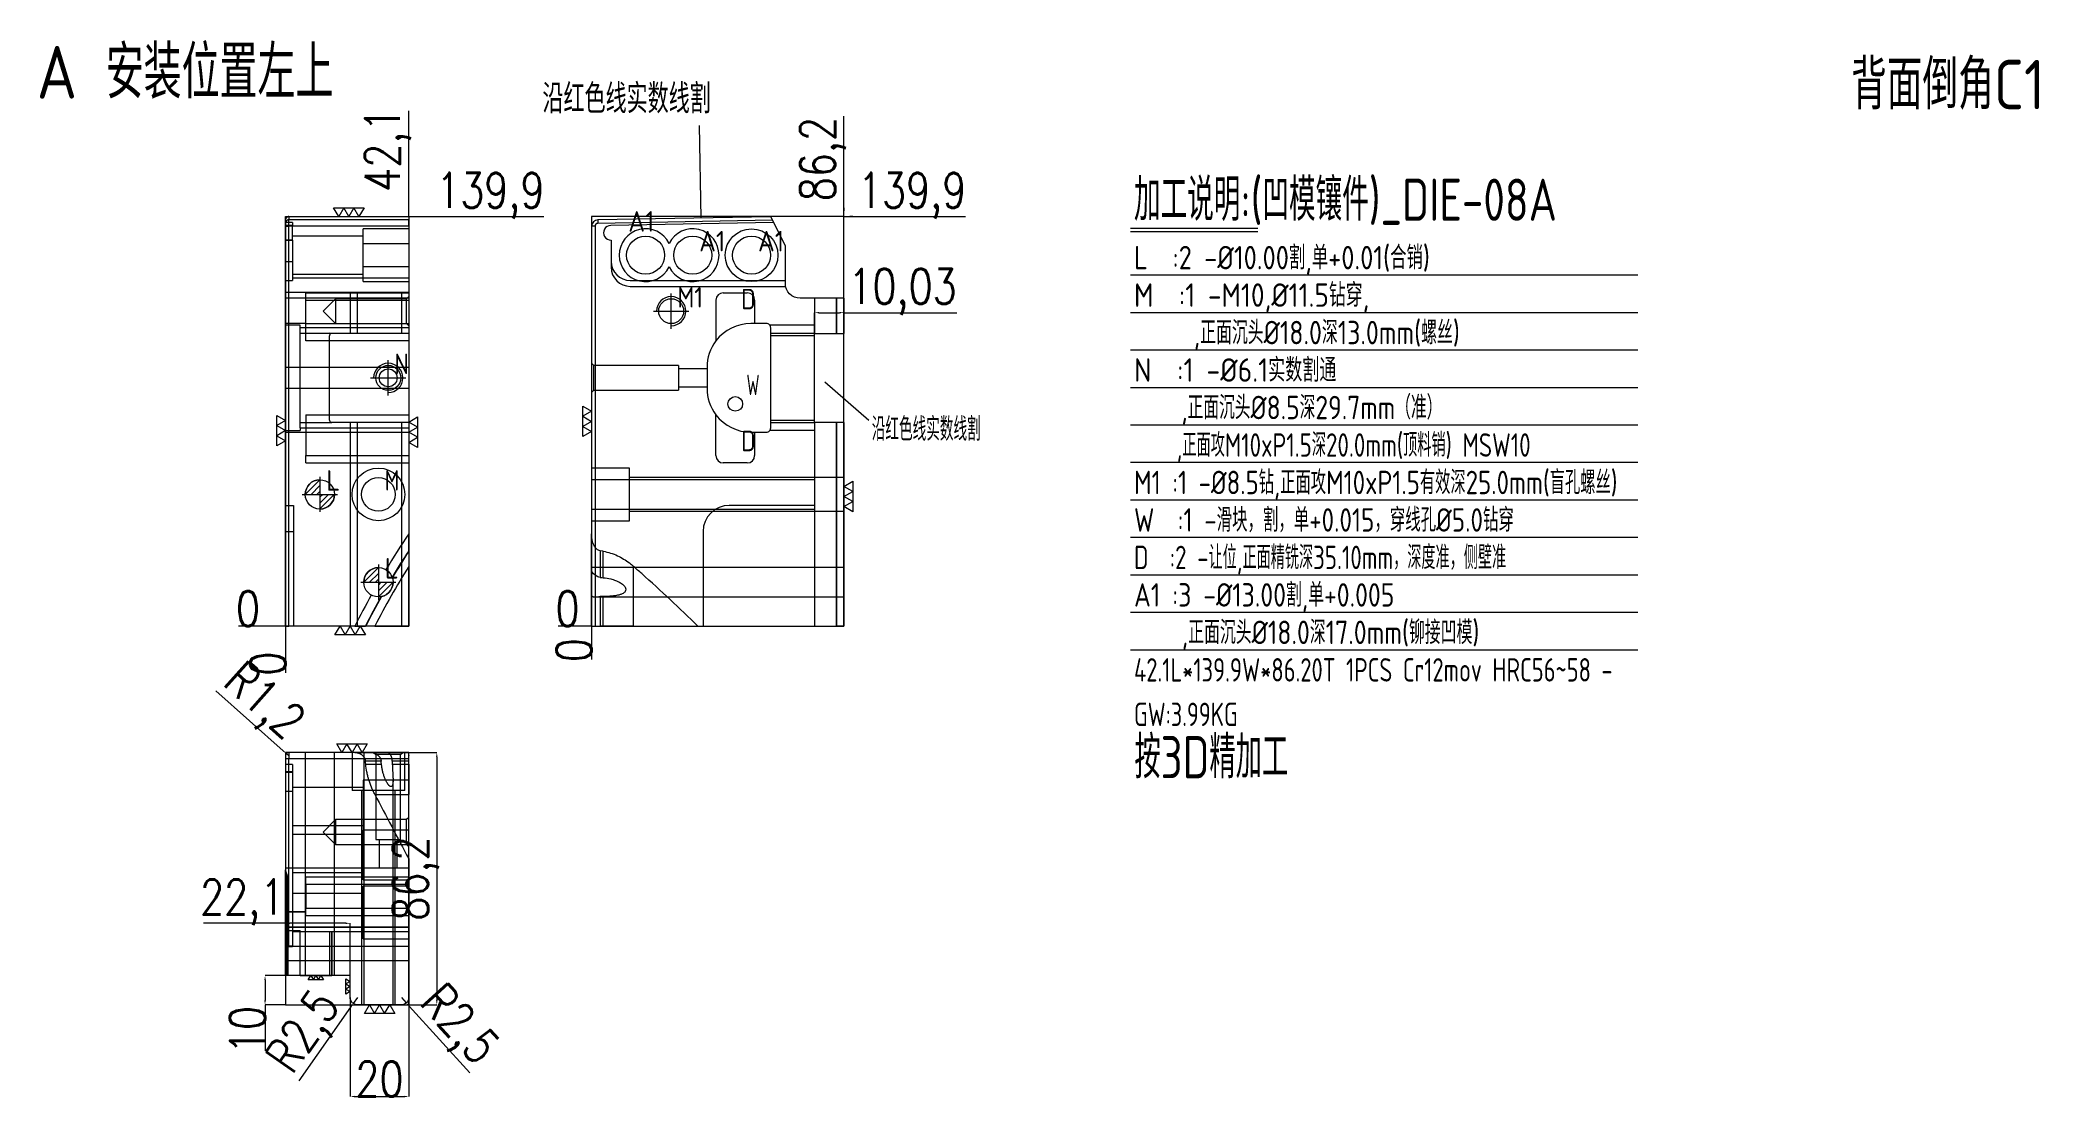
# Model space of a CAD drawing. Header units: millimetres. Extents: x 9147 to 9830, y 34747 to 35109.
import ezdxf

# ---------------------------------------------------------------- set-up
doc = ezdxf.new("R2010")
doc.units = ezdxf.units.MM
doc.linetypes.add('CENTER', pattern=[0])
doc.linetypes.add('DASHED', pattern=[0])
doc.layers.add('151', color=7, linetype='Continuous', true_color=0xffffff)
for name, color, linetype, lineweight in [('DIE', 20, 'Continuous', 20), ('DIE_W', 1, 'Continuous', 20), ('DIM', 4, 'Continuous', 20)]:
    doc.layers.add(name, color=color, linetype=linetype, lineweight=lineweight)
doc.styles.add('chinesef_fs', font='gbenor.shx', dxfattribs={"bigfont": 'gbcbig.shx'})
doc.styles.add('gbenor', font='gbenor.shx', dxfattribs={"bigfont": 'gbcbig.shx'})
doc.styles.add('TXT', font='txt.shx', dxfattribs={"width": 0.8, "bigfont": 'ctxt.shx'})
doc.dimstyles.new('零件', dxfattribs={"dimscale": 1.5, "dimtxt": 8, "dimasz": 1, "dimexe": 0, "dimexo": 0, "dimgap": 0, "dimtad": 1, "dimtxsty": 'TXT', "dimcen": 0, "dimclrd": 252, "dimclre": 252, "dimclrt": 4, "dimazin": 3, "dimtp": 0.001, "dimtm": 0.001, "dimtfac": 1, "dimtmove": 0, "dimatfit": 3, "dimlwd": 5, "dimlwe": 5})

msp = doc.modelspace()

# ---------------------------------------------------------------- texts
at = {"layer": 'DIM', "color": 21, "lineweight": 5, "style": 'gbenor'}
msp.add_text('A 安装位置左上', height=18, dxfattribs=at).set_placement((9145.991, 35089.237))
at = {"layer": 'DIM', "color": 6, "lineweight": 5, "style": 'gbenor'}
msp.add_text('背面倒角C1', height=16.9, dxfattribs=at).set_placement((9765.701, 35085.583))
at = {"layer": 'DIM', "color": 4, "lineweight": 5, "style": 'chinesef_fs'}
for s, height, width, p in [('沿红色线实数线割', 10, 0.9984, (9318.702, 35084.216)), ('加工说明:(凹模镶件)_DIE-08A', 14.4, 0.8765, (9520.738, 35047.493)), ('A1', 7, 1.0694, (9348.029, 35043.797)), ('A1', 7, 1.0694, (9372.229, 35037.047)), ('A1', 7, 1.0694, (9392.329, 35037.047)), ('M  :1 -M10,%%c11.5钻穿,', 8, 0.9984, (9520.752, 35018.121)), ('M1', 7, 0.9957, (9364.799, 35017.885)), ('D', 7, 0.9609, (9386.599, 35017.26)), ('     ,正面沉头%%c18.0深13.0mm(螺丝)', 8, 0.9411, (9520.752, 35005.321)), ('N', 7, 0.9609, (9268.138, 34995.1)), ('W', 7, 0.6727, (9388.391, 34987.949)), ('沿红色线实数线割', 8, 0.8074, (9431.189, 34972.361)), ('D', 7, 0.9609, (9386.599, 34968.804)), ('    ,正面攻M10xP1.5深20.0mm(顶料销) MSW10', 8, 0.8398, (9520.752, 34966.921)), ('L', 7, 1.1211, (9244.801, 34955.307)), ('M', 7, 0.8408, (9264.881, 34955.347)), ('M1 :1 -%%C8.5钻,正面攻M10xP1.5有效深25.0mm(盲孔螺丝)', 8, 0.9061, (9520.752, 34954.121)), ('L', 7, 1.1211, (9264.801, 34925.307)), ('    ,正面沉头%%C18.0深17.0mm(铆接凹模)', 8, 0.9406, (9520.752, 34902.921)), ('42.1L*139.9W*86.20T 1PCS Cr12mov HRC56~58 -', 8, 0.8197, (9520.752, 34890.121)), ('GW:3.99KG', 8, 0.8074, (9520.752, 34874.921))]:
    msp.add_text(s, height=height, dxfattribs=dict(at, width=width)).set_placement(p)
at = {"layer": 'DIM', "color": 1, "lineweight": 5, "style": 'chinesef_fs'}
for s, width, p in [('L  :2 -%%c10.00割,单+0.01(合销)', 0.9663, (9520.752, 35030.921)), ('N  :1 -%%C6.1实数割通', 1.0101, (9520.752, 34992.521)), ('W  :1 -滑块，割，单+0.015，穿线孔%%c5.0钻穿', 0.9142, (9520.752, 34941.321)), ('A1 :3 -%%c13.00割,单+0.005', 0.9382, (9520.752, 34915.721))]:
    msp.add_text(s, height=8, dxfattribs=dict(at, width=width)).set_placement(p)
at = {"layer": 'DIM', "color": 2, "lineweight": 5, "style": 'chinesef_fs'}
for s, height, width, p in [('    ,正面沉头%%C8.5深29.7mm（准）', 8, 0.9316, (9520.752, 34979.721)), ('D  :2 -让位,正面精铣深35.10mm，深度准，侧壁准', 8, 0.8374, (9520.752, 34928.521)), ('按3D精加工', 14.4, 0.8663, (9520.887, 34857.093))]:
    msp.add_text(s, height=height, dxfattribs=dict(at, width=width)).set_placement(p)

# ---------------------------------------------------------------- blocks, each defined once
blk = doc.blocks.new('*D1109')
at = {"layer": 'Defpoints', "color": 0}
for p in [(9273.03, 35048.95), (9282.63, 35048.95), (9230.93, 34909.05)]:
    blk.add_point(p, dxfattribs=at)
at = {"layer": 'DIM', "color": 252, "lineweight": 5}
for p, q in [((9273.03, 35048.95), (9276.63, 35048.95)), ((9276.63, 35048.95), (9279.63, 35048.95)), ((9279.63, 35048.95), (9319.2, 35048.95))]:
    blk.add_line(p, q, dxfattribs=at)
at = {"layer": 'DIM', "color": 4, "lineweight": 5, "insert": (9300.91, 35056.09), "char_height": 12, "attachment_point": 5, "style": 'TXT'}
blk.add_mtext('139,9', dxfattribs=at)
blk = doc.blocks.new('*D1110')
at = {"layer": 'Defpoints', "color": 0}
for p in [(9221.33, 34909.05), (9230.93, 34909.05), (9230.93, 34909.05)]:
    blk.add_point(p, dxfattribs=at)
at = {"layer": 'DIM', "color": 252, "lineweight": 5}
blk.add_line((9230.93, 34909.05), (9214.93, 34909.05), dxfattribs=at)
at = {"layer": 'DIM', "color": 4, "lineweight": 5, "insert": (9218.13, 34915.05), "char_height": 12, "attachment_point": 5, "style": 'TXT'}
blk.add_mtext('0', dxfattribs=at)
blk = doc.blocks.new('*D1111')
at = {"layer": 'Defpoints', "color": 0}
for p in [(9230.93, 34909.05), (9230.93, 34909.05), (9230.93, 34899.45)]:
    blk.add_point(p, dxfattribs=at)
at = {"layer": 'DIM', "color": 252, "lineweight": 5}
blk.add_line((9230.93, 34909.05), (9230.93, 34893.05), dxfattribs=at)
at = {"layer": 'DIM', "color": 4, "lineweight": 5, "insert": (9224.93, 34896.25), "char_height": 12, "attachment_point": 5, "rotation": 90, "style": 'TXT'}
blk.add_mtext('0', dxfattribs=at)
blk = doc.blocks.new('*D1112')
at = {"layer": 'Defpoints', "color": 0}
for p in [(9273.03, 35058.55), (9273.03, 35048.95), (9230.93, 34909.05)]:
    blk.add_point(p, dxfattribs=at)
at = {"layer": 'DIM', "color": 252, "lineweight": 5}
for p, q in [((9273.03, 35055.55), (9273.03, 35085.06)), ((9273.03, 35052.55), (9273.03, 35055.55)), ((9273.03, 35048.95), (9273.03, 35052.55))]:
    blk.add_line(p, q, dxfattribs=at)
at = {"layer": 'DIM', "color": 4, "lineweight": 5, "insert": (9265.88, 35071.8), "char_height": 12, "attachment_point": 5, "rotation": 90, "style": 'TXT'}
blk.add_mtext('42,1', dxfattribs=at)
blk = doc.blocks.new('*D1113')
at = {"layer": 'Defpoints', "color": 0}
for p in [(9273.03, 34865.9), (9273.03, 34779.7), (9282.63, 34779.7)]:
    blk.add_point(p, dxfattribs=at)
at = {"layer": 'DIM', "color": 252, "lineweight": 5}
for p, q in [((9273.03, 34865.9), (9282.63, 34865.9)), ((9282.63, 34864.4), (9282.63, 34781.2)), ((9273.03, 34779.7), (9282.63, 34779.7))]:
    blk.add_line(p, q, dxfattribs=at)
at = {"layer": 'DIM', "color": 252}
for points in [[(9282.88, 34864.4), (9282.38, 34864.4), (9282.63, 34865.9)], [(9282.38, 34781.2), (9282.88, 34781.2), (9282.63, 34779.7)]]:
    blk.add_solid(points, dxfattribs=at)
at = {"layer": 'DIM', "color": 4, "lineweight": 5, "insert": (9275.48, 34822.8), "char_height": 12, "attachment_point": 5, "rotation": 90, "style": 'TXT'}
blk.add_mtext('86,2', dxfattribs=at)
blk = doc.blocks.new('*D1114')
at = {"layer": 'Defpoints', "color": 0}
for p in [(9421.67, 35048.95), (9426.67, 35048.95), (9335.47, 34909.05)]:
    blk.add_point(p, dxfattribs=at)
at = {"layer": 'DIM', "color": 252, "lineweight": 5}
for p, q in [((9421.67, 35048.95), (9424.67, 35048.95)), ((9424.67, 35048.95), (9423.67, 35048.95)), ((9423.67, 35048.95), (9463.25, 35048.95))]:
    blk.add_line(p, q, dxfattribs=at)
at = {"layer": 'DIM', "color": 4, "lineweight": 5, "insert": (9444.96, 35056.09), "char_height": 12, "attachment_point": 5, "style": 'TXT'}
blk.add_mtext('139,9', dxfattribs=at)
blk = doc.blocks.new('*D1115')
at = {"layer": 'Defpoints', "color": 0}
for p in [(9330.47, 34909.05), (9335.47, 34909.05), (9335.47, 34909.05)]:
    blk.add_point(p, dxfattribs=at)
at = {"layer": 'DIM', "color": 252, "lineweight": 5}
blk.add_line((9335.47, 34909.05), (9324.07, 34909.05), dxfattribs=at)
at = {"layer": 'DIM', "color": 4, "lineweight": 5, "insert": (9327.27, 34915.05), "char_height": 12, "attachment_point": 5, "style": 'TXT'}
blk.add_mtext('0', dxfattribs=at)
blk = doc.blocks.new('*D1116')
at = {"layer": 'Defpoints', "color": 0}
for p in [(9335.47, 34909.05), (9335.47, 34909.05), (9335.47, 34904.05)]:
    blk.add_point(p, dxfattribs=at)
at = {"layer": 'DIM', "color": 252, "lineweight": 5}
blk.add_line((9335.47, 34909.05), (9335.47, 34897.65), dxfattribs=at)
at = {"layer": 'DIM', "color": 4, "lineweight": 5, "insert": (9329.47, 34900.85), "char_height": 12, "attachment_point": 5, "rotation": 90, "style": 'TXT'}
blk.add_mtext('0', dxfattribs=at)
blk = doc.blocks.new('*D1117')
at = {"layer": 'Defpoints', "color": 0}
for p in [(9421.67, 35053.95), (9421.67, 35048.95), (9335.47, 34909.05)]:
    blk.add_point(p, dxfattribs=at)
at = {"layer": 'DIM', "color": 252, "lineweight": 5}
for p, q in [((9421.67, 35050.95), (9421.67, 35083.2)), ((9421.67, 35048.95), (9421.67, 35051.95)), ((9421.67, 35051.95), (9421.67, 35050.95))]:
    blk.add_line(p, q, dxfattribs=at)
at = {"layer": 'DIM', "color": 4, "lineweight": 5, "insert": (9414.53, 35068.58), "char_height": 12, "attachment_point": 5, "rotation": 90, "style": 'TXT'}
blk.add_mtext('86,2', dxfattribs=at)
blk = doc.blocks.new('pg_hx_L0')
at = {"color": 230}
for p, q in [((-0.6, 0), (0.6, 0)), ((-0.5, -0.003), (0, 0.497)), ((-0.3, 0), (0, 0.3)), ((-0.1, 0), (0, 0.1)), ((0, 0.6), (0, -0.6)), ((0.5, 0.003), (0, -0.497)), ((0.1, 0), (0, -0.1)), ((0.3, 0), (0, -0.3))]:
    blk.add_line(p, q, dxfattribs=at)
for start, end in [(90, 180), (270, 0)]:
    blk.add_arc((0, 0), 0.5, start, end, dxfattribs=at)
blk = doc.blocks.new('pg_hx_LLL0')
blk.add_blockref('pg_hx_L0', (0, 0))
blk = doc.blocks.new('*D1118')
at = {"layer": 'Defpoints', "color": 0}
for p in [(9255.53, 34782.2), (9254.1, 34780.15)]:
    blk.add_point(p, dxfattribs=at)
at = {"layer": 'DIM', "color": 252, "lineweight": 5}
for p, q in [((9255.53, 34782.2), (9254.1, 34780.15)), ((9235.63, 34753.71), (9253.24, 34778.92))]:
    blk.add_line(p, q, dxfattribs=at)
at = {"layer": 'DIM', "color": 252}
blk.add_solid([(9253.44, 34778.78), (9253.03, 34779.07), (9254.1, 34780.15)], dxfattribs=at)
at = {"layer": 'DIM', "color": 4, "lineweight": 5, "insert": (9238.15, 34769.79), "char_height": 12, "attachment_point": 5, "rotation": 55.08027, "style": 'TXT'}
blk.add_mtext('R2,5', dxfattribs=at)
blk = doc.blocks.new('*D1119')
at = {"layer": 'Defpoints', "color": 0}
for p in [(9270.53, 34782.2), (9272.21, 34780.35)]:
    blk.add_point(p, dxfattribs=at)
at = {"layer": 'DIM', "color": 252, "lineweight": 5}
for p, q in [((9270.53, 34782.2), (9272.21, 34780.35)), ((9293.87, 34756.45), (9273.21, 34779.24))]:
    blk.add_line(p, q, dxfattribs=at)
at = {"layer": 'DIM', "color": 252}
blk.add_solid([(9273.4, 34779.41), (9273.03, 34779.07), (9272.21, 34780.35)], dxfattribs=at)
at = {"layer": 'DIM', "color": 4, "lineweight": 5, "insert": (9289.34, 34772.09), "char_height": 12, "attachment_point": 5, "rotation": 312.18867, "style": 'TXT'}
blk.add_mtext('R2,5', dxfattribs=at)
blk = doc.blocks.new('*D1120')
at = {"layer": 'Defpoints', "color": 0}
for p in [(9230.93, 34807.55), (9230.93, 34789.7), (9253.03, 34789.7)]:
    blk.add_point(p, dxfattribs=at)
at = {"layer": 'DIM', "color": 252, "lineweight": 5}
for p, q in [((9230.93, 34807.55), (9202.91, 34807.55)), ((9230.93, 34789.7), (9230.93, 34807.55)), ((9251.53, 34807.55), (9232.43, 34807.55)), ((9253.03, 34789.7), (9253.03, 34807.55))]:
    blk.add_line(p, q, dxfattribs=at)
at = {"layer": 'DIM', "color": 252}
for points in [[(9232.43, 34807.8), (9232.43, 34807.3), (9230.93, 34807.55)], [(9251.53, 34807.3), (9251.53, 34807.8), (9253.03, 34807.55)]]:
    blk.add_solid(points, dxfattribs=at)
at = {"layer": 'DIM', "color": 4, "lineweight": 5, "insert": (9216.17, 34814.69), "char_height": 12, "attachment_point": 5, "style": 'TXT'}
blk.add_mtext('22,1', dxfattribs=at)
blk = doc.blocks.new('*D1121')
at = {"layer": 'Defpoints', "color": 0}
for p in [(9231.23, 34865.5), (9232.13, 34864.7)]:
    blk.add_point(p, dxfattribs=at)
at = {"layer": 'DIE', "color": 252, "linetype": 'Continuous', "lineweight": 5}
for p, q in [((9207.12, 34886.94), (9230.11, 34866.5)), ((9232.13, 34864.7), (9231.23, 34865.5))]:
    blk.add_line(p, q, dxfattribs=at)
at = {"layer": 'DIE', "color": 252}
blk.add_solid([(9229.94, 34866.31), (9230.28, 34866.69), (9231.23, 34865.5)], dxfattribs=at)
at = {"layer": 'DIE', "color": 4, "lineweight": 5, "insert": (9222.8, 34882.55), "char_height": 12, "attachment_point": 5, "rotation": 318.35885, "style": 'TXT'}
blk.add_mtext('R1,2', dxfattribs=at)
blk = doc.blocks.new('*D1122')
at = {"layer": 'Defpoints', "color": 0}
for p in [(9421.67, 35016.12), (9411.64, 35009.05), (9421.67, 35009.05)]:
    blk.add_point(p, dxfattribs=at)
at = {"layer": 'DIE', "color": 252, "linetype": 'Continuous', "lineweight": 5}
for p, q in [((9411.64, 35009.05), (9411.64, 35016.12)), ((9413.14, 35016.12), (9420.17, 35016.12)), ((9421.67, 35009.05), (9421.67, 35016.12)), ((9421.67, 35016.12), (9460.2, 35016.12))]:
    blk.add_line(p, q, dxfattribs=at)
at = {"layer": 'DIE', "color": 252}
for points in [[(9413.14, 35016.37), (9413.14, 35015.87), (9411.64, 35016.12)], [(9420.17, 35015.87), (9420.17, 35016.37), (9421.67, 35016.12)]]:
    blk.add_solid(points, dxfattribs=at)
at = {"layer": 'DIE', "color": 4, "lineweight": 5, "insert": (9441.69, 35023.26), "char_height": 12, "attachment_point": 5, "style": 'TXT'}
blk.add_mtext('10,03', dxfattribs=at)
blk = doc.blocks.new('*D1123')
at = {"layer": 'Defpoints', "color": 0}
for p in [(9253.03, 34782.2), (9273.03, 34782.2), (9273.03, 34748.38)]:
    blk.add_point(p, dxfattribs=at)
at = {"layer": 'DIM', "color": 252, "lineweight": 5}
for p, q in [((9253.03, 34782.2), (9253.03, 34748.38)), ((9273.03, 34782.2), (9273.03, 34748.38)), ((9254.53, 34748.38), (9271.53, 34748.38))]:
    blk.add_line(p, q, dxfattribs=at)
at = {"layer": 'DIM', "color": 252}
for points in [[(9254.53, 34748.63), (9254.53, 34748.13), (9253.03, 34748.38)], [(9271.53, 34748.13), (9271.53, 34748.63), (9273.03, 34748.38)]]:
    blk.add_solid(points, dxfattribs=at)
at = {"layer": 'DIM', "color": 4, "lineweight": 5, "insert": (9263.03, 34754.38), "char_height": 12, "attachment_point": 5, "style": 'TXT'}
blk.add_mtext('20', dxfattribs=at)
blk = doc.blocks.new('*D1124')
at = {"layer": 'Defpoints', "color": 0}
for p in [(9231.3, 34789.7), (9223.96, 34779.7), (9230.93, 34779.7)]:
    blk.add_point(p, dxfattribs=at)
at = {"layer": 'DIM', "color": 252, "lineweight": 5}
for p, q in [((9231.3, 34789.7), (9223.96, 34789.7)), ((9223.96, 34788.2), (9223.96, 34781.2)), ((9230.93, 34779.7), (9223.96, 34779.7)), ((9223.96, 34779.7), (9223.96, 34764.03))]:
    blk.add_line(p, q, dxfattribs=at)
at = {"layer": 'DIM', "color": 252}
for points in [[(9224.21, 34788.2), (9223.71, 34788.2), (9223.96, 34789.7)], [(9223.71, 34781.2), (9224.21, 34781.2), (9223.96, 34779.7)]]:
    blk.add_solid(points, dxfattribs=at)
at = {"layer": 'DIM', "color": 4, "lineweight": 5, "insert": (9217.96, 34771.12), "char_height": 12, "attachment_point": 5, "rotation": 90, "style": 'TXT'}
blk.add_mtext('10', dxfattribs=at)

# ---------------------------------------------------------------- dimensions: what is measured, and where the dimension line sits
at = {"layer": 'DIE', "linetype": 'Continuous', "lineweight": 5}
dim = msp.add_linear_dim(base=(9421.674, 35016.12), p1=(9411.644, 35009.052), p2=(9421.674, 35009.052), dimstyle='零件', dxfattribs=at)
dim.commit()
dim.dimension.update_dxf_attribs({"geometry": '*D1122', "text_midpoint": (9441.688, 35023.263)})
dim = msp.add_radius_dim(center=(9232.128, 34864.705), mpoint=(9231.231, 34865.502), dimstyle='零件', dxfattribs=at)
dim.commit()
dim.dimension.update_dxf_attribs({"geometry": '*D1121', "text_midpoint": (9222.803, 34882.553)})
at = {"layer": 'DIM', "lineweight": 5}
for feature_location, offset, dtype, origin, picture, middle in [((9273.028, 35048.948), (0, 9.6), 1, (9230.928, 34909.052), '*D1112', (9265.885, 35071.805)), ((9421.674, 35048.948), (0, 5), 1, (9335.474, 34909.052), '*D1117', (9414.531, 35068.576)), ((9273.028, 35048.948), (9.6, 0), 0, (9230.928, 34909.052), '*D1109', (9300.914, 35056.091)), ((9421.674, 35048.948), (5, 0), 0, (9335.474, 34909.052), '*D1114', (9444.96, 35056.091)), ((9230.927783922, 34909.052163149), (-9.6, 0), 0, (9230.927783922, 34909.052163149), '*D1110', (9218.127783922, 34915.052163149)), ((9335.474200567, 34909.052165124), (-5, 0), 0, (9335.474200567, 34909.052165124), '*D1115', (9327.274200567, 34915.052165124)), ((9230.927783922, 34909.052163149), (0, -9.6), 1, (9230.927783922, 34909.052163149), '*D1111', (9224.927783922, 34896.252163149)), ((9335.474200567, 34909.052165124), (0, -5), 1, (9335.474200567, 34909.052165124), '*D1116', (9329.474200567, 34900.852165124))]:
    dim = msp.add_ordinate_dim(feature_location=feature_location, offset=offset, dtype=dtype, origin=origin, dimstyle='零件', dxfattribs=at)
    dim.commit()
    dim.dimension.update_dxf_attribs({"geometry": picture, "text_midpoint": middle})
for base, p1, p2, picture, middle in [((9282.628, 34779.705), (9273.028, 34865.905), (9273.028, 34779.705), '*D1113', (9275.485, 34822.805)), ((9223.956, 34779.705), (9231.297, 34789.705), (9230.928, 34779.705), '*D1124', (9217.956, 34771.119))]:
    dim = msp.add_linear_dim(base=base, p1=p1, p2=p2, angle=90, dimstyle='零件', dxfattribs=at)
    dim.commit()
    dim.dimension.update_dxf_attribs({"geometry": picture, "text_midpoint": middle})
for base, p1, p2, picture, middle in [((9230.928, 34807.546), (9253.028, 34789.705), (9230.928, 34789.705), '*D1120', (9216.171, 34814.689)), ((9273.028, 34748.379), (9253.028, 34782.205), (9273.028, 34782.205), '*D1123', (9263.028, 34754.379))]:
    dim = msp.add_linear_dim(base=base, p1=p1, p2=p2, dimstyle='零件', dxfattribs=at)
    dim.commit()
    dim.dimension.update_dxf_attribs({"geometry": picture, "text_midpoint": middle})
for center, mpoint, picture, middle in [((9255.528, 34782.205), (9254.097, 34780.155), '*D1118', (9238.149, 34769.789)), ((9270.528, 34782.205), (9272.207, 34780.352), '*D1119', (9289.338, 34772.088))]:
    dim = msp.add_radius_dim(center=center, mpoint=mpoint, dimstyle='零件', dxfattribs=at)
    dim.commit()
    dim.dimension.update_dxf_attribs({"geometry": picture, "text_midpoint": middle})

# ---------------------------------------------------------------- linework, layer by layer
at = {"layer": '151', "color": 6, "linetype": 'DASHED', "lineweight": 5}
for p, q in [((9273.028, 35021.052), (9230.928, 35021.052)), ((9348.674, 35025.112), (9401.763, 35025.112))]:
    msp.add_line(p, q, dxfattribs=at)
msp.add_arc((9348.674, 35031.612), 6.5, 180, 270, dxfattribs=at)
at = {"layer": 'DIE', "color": 4, "linetype": 'Continuous', "lineweight": 5}
msp.add_line((9372.906, 35048.446), (9372.353, 35080.097), dxfattribs=at)
at = {"layer": 'DIE', "color": 155, "linetype": 'Continuous', "lineweight": 5}
for p, q in [((9232.128, 35048.948), (9232.128, 35047.83)), ((9232.128, 35045.63), (9232.128, 35047.83)), ((9230.928, 35045.63), (9232.128, 35045.63)), ((9232.128, 34909.052), (9232.128, 35045.63)), ((9273.028, 35045.63), (9232.128, 35045.63)), ((9419.174, 35009.052), (9419.174, 35021.052)), ((9411.644, 35008.252), (9396.674, 35008.252)), ((9396.674, 34979.452), (9411.644, 34979.452)), ((9419.174, 34909.052), (9419.174, 34978.652)), ((9338.395, 34934.788), (9338.395, 34925.718)), ((9339.474, 34925.6), (9339.474, 34934.614)), ((9349.806, 34909.052), (9349.806, 34929.46)), ((9338.395, 34919.138), (9338.395, 34909.052)), ((9339.474, 34909.052), (9339.474, 34919.162)), ((9263.597, 34862.983), (9258.237, 34862.983)), ((9273.028, 34862.983), (9267.39, 34862.983)), ((9258.343, 34861.905), (9263.718, 34861.905)), ((9267.43, 34861.905), (9273.028, 34861.905)), ((9261.449, 34851.572), (9273.028, 34851.572)), ((9231.297, 34824.518), (9231.297, 34818.855)), ((9230.928, 34818.855), (9231.297, 34818.855)), ((9231.297, 34818.855), (9231.297, 34789.705)), ((9231.728, 34818.855), (9231.297, 34818.855))]:
    msp.add_line(p, q, dxfattribs=at)
at = {"layer": 'DIE', "color": 2, "linetype": 'DASHED', "lineweight": 5, "ltscale": 0.428232}
for p, q in [((9233.328, 35046.948), (9233.328, 35045.907)), ((9397.675, 35046.878), (9342.072, 35045.907)), ((9233.328, 35045.907), (9230.928, 35045.907)), ((9233.328, 35040.909), (9230.928, 35040.909)), ((9230.928, 35040.907), (9233.328, 35040.907)), ((9233.328, 35040.907), (9233.328, 35045.907)), ((9233.328, 35040.907), (9233.328, 35033.612)), ((9233.328, 35033.612), (9233.328, 35027.112)), ((9230.928, 35027.112), (9233.328, 35027.112)), ((9237.928, 35020.414), (9237.928, 35022.914)), ((9237.928, 35022.914), (9273.028, 35022.914)), ((9237.928, 35006.497), (9237.928, 35020.414)), ((9246.728, 35009.052), (9235.928, 35009.052)), ((9237.928, 35012.414), (9273.028, 35012.414)), ((9273.028, 35006.497), (9237.928, 35006.497)), ((9411.674, 35011.889), (9396.315, 35011.889)), ((9235.928, 34978.652), (9246.728, 34978.652)), ((9237.928, 34981.208), (9237.928, 34967.29)), ((9237.928, 34981.208), (9273.028, 34981.208)), ((9237.928, 34975.29), (9273.028, 34975.29)), ((9411.674, 34975.816), (9396.315, 34975.816)), ((9237.928, 34964.79), (9237.928, 34967.29)), ((9237.928, 34964.79), (9273.028, 34964.79)), ((9233.328, 34861.806), (9230.928, 34861.806)), ((9233.328, 34859.306), (9230.928, 34859.306)), ((9230.928, 34859.205), (9233.328, 34859.205)), ((9233.328, 34861.806), (9233.328, 34859.205)), ((9233.328, 34859.205), (9233.328, 34852.705)), ((9233.328, 34852.705), (9233.328, 34799.615)), ((9237.928, 34820.905), (9237.928, 34823.405)), ((9237.928, 34823.405), (9273.028, 34823.405)), ((9237.928, 34820.905), (9237.928, 34812.705)), ((9237.928, 34810.205), (9237.928, 34812.705)), ((9237.928, 34810.205), (9273.028, 34810.205)), ((9230.928, 34805.064), (9230.928, 34789.705)), ((9230.928, 34805.064), (9235.928, 34805.064)), ((9235.928, 34789.705), (9235.928, 34805.064)), ((9245.928, 34804.705), (9245.928, 34789.735)), ((9233.328, 34799.705), (9230.928, 34799.705)), ((9230.928, 34799.615), (9233.328, 34799.615))]:
    msp.add_line(p, q, dxfattribs=at)
at = {"layer": 'DIE', "color": 155, "linetype": 'DASHED', "lineweight": 5, "ltscale": 0.428232}
for p, q in [((9337.636, 35047.83), (9337.657, 35046.63)), ((9397.275, 35047.671), (9337.657, 35046.63)), ((9336.674, 35045.63), (9335.474, 35045.63)), ((9336.674, 35045.63), (9336.674, 34909.052)), ((9230.928, 35033.612), (9233.328, 35033.612)), ((9233.328, 35028.052), (9273.028, 35028.052)), ((9237.928, 35020.414), (9273.028, 35020.414)), ((9237.928, 35020.414), (9273.028, 35020.414)), ((9255.528, 35009.052), (9255.528, 35023.052)), ((9270.528, 35023.052), (9270.528, 35009.052)), ((9419.174, 35021.052), (9419.174, 35009.052)), ((9273.028, 35010.914), (9235.928, 35010.914)), ((9245.957, 35009.336), (9246.028, 35009.336)), ((9245.957, 35009.011), (9246.474, 35009.011)), ((9245.957, 35008.646), (9246.031, 35008.646)), ((9273.028, 34997.414), (9230.928, 34997.414)), ((9230.928, 34990.29), (9273.028, 34990.29)), ((9245.957, 34979.059), (9246.031, 34979.059)), ((9245.957, 34978.693), (9246.474, 34978.693)), ((9255.528, 34909.052), (9255.528, 34978.652)), ((9270.528, 34978.652), (9270.528, 34909.052)), ((9419.174, 34978.652), (9419.174, 34909.052)), ((9235.928, 34976.79), (9273.028, 34976.79)), ((9245.957, 34978.368), (9246.028, 34978.368)), ((9237.928, 34967.29), (9273.028, 34967.29)), ((9237.928, 34967.29), (9273.028, 34967.29)), ((9230.928, 34941.352), (9233.728, 34941.352)), ((9232.128, 34865.905), (9232.128, 34863.743)), ((9232.128, 34799.705), (9232.128, 34863.743)), ((9230.928, 34852.705), (9233.328, 34852.705)), ((9237.928, 34820.905), (9273.028, 34820.905)), ((9237.928, 34820.905), (9273.028, 34820.905)), ((9237.928, 34811.467), (9230.928, 34811.467)), ((9230.928, 34811.467), (9237.928, 34811.467)), ((9237.928, 34812.705), (9273.028, 34812.705)), ((9237.928, 34812.705), (9273.028, 34812.705)), ((9230.928, 34806.205), (9273.028, 34806.205)), ((9273.028, 34806.205), (9230.928, 34806.205)), ((9246.728, 34804.705), (9246.728, 34789.735)), ((9246.728, 34789.735), (9246.728, 34804.705)), ((9273.028, 34794.705), (9230.928, 34794.705))]:
    msp.add_line(p, q, dxfattribs=at)
at = {"layer": 'DIE', "color": 2, "linetype": 'Continuous', "lineweight": 5}
for p, q in [((9230.928, 35046.63), (9230.928, 35045.63)), ((9230.928, 35045.63), (9230.928, 34909.052)), ((9273.028, 35045.63), (9273.028, 34940.567)), ((9335.474, 35045.63), (9335.474, 34940.567)), ((9377.974, 35020.414), (9377.974, 35006.497)), ((9380.474, 35022.914), (9388.674, 35022.914)), ((9391.174, 35020.414), (9391.174, 35012.414)), ((9411.644, 35009.052), (9396.674, 35009.052)), ((9377.974, 34967.29), (9377.974, 34981.208)), ((9396.674, 34978.652), (9411.644, 34978.652)), ((9391.174, 34975.29), (9391.174, 34967.29)), ((9388.674, 34964.79), (9380.474, 34964.79)), ((9230.928, 34909.052), (9232.128, 34909.052)), ((9254.671, 34909.052), (9232.128, 34909.052)), ((9371.797, 34909.052), (9419.174, 34909.052)), ((9421.674, 34909.052), (9419.174, 34909.052)), ((9230.928, 34864.705), (9230.928, 34825.797)), ((9254.671, 34865.905), (9232.128, 34865.905)), ((9260.251, 34865.905), (9265.245, 34865.905)), ((9230.928, 34818.855), (9230.928, 34825.797)), ((9231.728, 34823.026), (9231.728, 34789.705)), ((9230.928, 34789.705), (9230.928, 34818.855))]:
    msp.add_line(p, q, dxfattribs=at)
at = {"layer": 'DIE', "color": 31, "linetype": 'DASHED', "lineweight": 5, "ltscale": 0.428232}
for p, q in [((9273.028, 35044.752), (9257.528, 35044.752)), ((9257.528, 35026.752), (9257.528, 35044.752)), ((9257.528, 35039.777), (9273.028, 35039.777)), ((9273.028, 35031.728), (9257.528, 35031.728)), ((9257.528, 35026.752), (9273.028, 35026.752)), ((9348.474, 34963.052), (9335.474, 34963.052)), ((9348.474, 34954.052), (9348.474, 34963.052)), ((9421.674, 34959.802), (9348.474, 34959.802)), ((9348.474, 34945.052), (9348.474, 34954.052)), ((9230.928, 34950.295), (9233.728, 34950.295)), ((9233.728, 34950.295), (9233.728, 34941.352)), ((9335.474, 34945.052), (9348.474, 34945.052)), ((9348.474, 34948.302), (9421.674, 34948.302)), ((9411.674, 34950.295), (9382.524, 34950.295)), ((9233.728, 34941.352), (9233.728, 34909.052)), ((9373.581, 34941.352), (9373.581, 34909.052)), ((9253.676, 34865.905), (9253.676, 34852.905)), ((9271.676, 34852.905), (9271.676, 34865.905)), ((9273.028, 34856.455), (9257.528, 34856.455)), ((9257.528, 34856.455), (9257.528, 34839.405)), ((9271.676, 34852.905), (9253.676, 34852.905)), ((9256.926, 34852.905), (9256.926, 34779.705)), ((9268.426, 34779.705), (9268.426, 34852.905)), ((9257.528, 34822.355), (9257.528, 34839.405)), ((9273.028, 34839.405), (9257.528, 34839.405)), ((9262.977, 34836.205), (9262.977, 34826.467)), ((9269.078, 34826.467), (9269.078, 34836.205)), ((9257.528, 34822.355), (9273.028, 34822.355)), ((9273.028, 34820.255), (9257.528, 34820.255)), ((9257.528, 34802.255), (9257.528, 34820.255)), ((9257.528, 34802.255), (9273.028, 34802.255))]:
    msp.add_line(p, q, dxfattribs=at)
at = {"layer": 'DIE', "color": 8, "linetype": 'DASHED', "lineweight": 5, "ltscale": 0.428232}
for p, q in [((9342.174, 35040.909), (9342.174, 35031.612)), ((9348.674, 35027.112), (9401.763, 35027.112))]:
    msp.add_line(p, q, dxfattribs=at)
at = {"layer": 'DIE', "color": 5, "linetype": 'DASHED', "lineweight": 5, "ltscale": 0.428232}
for p, q in [((9248.028, 35020.883), (9243.775, 35016.63)), ((9272.281, 35020.883), (9248.028, 35020.883)), ((9248.028, 35020.883), (9248.028, 35016.63)), ((9273.028, 35021.63), (9272.281, 35020.883)), ((9272.281, 35012.377), (9272.281, 35020.883)), ((9243.775, 35016.63), (9248.028, 35012.377)), ((9248.028, 35016.63), (9248.028, 35012.377)), ((9248.028, 35012.377), (9272.281, 35012.377)), ((9272.281, 35012.377), (9273.028, 35011.63)), ((9336.222, 34998.105), (9335.474, 34998.852)), ((9365.174, 34998.105), (9336.222, 34998.105)), ((9336.222, 34993.852), (9336.222, 34998.105)), ((9336.222, 34989.6), (9336.222, 34993.852)), ((9365.174, 34998.105), (9365.174, 34989.6)), ((9335.474, 34988.852), (9336.222, 34989.6)), ((9336.222, 34989.6), (9365.174, 34989.6)), ((9261.028, 34865.905), (9261.775, 34865.157)), ((9261.775, 34865.157), (9261.775, 34836.205)), ((9270.28, 34865.157), (9261.775, 34865.157)), ((9270.28, 34865.157), (9271.028, 34865.905)), ((9270.28, 34836.205), (9270.28, 34865.157)), ((9248.028, 34842.958), (9243.775, 34838.705)), ((9272.281, 34842.958), (9248.028, 34842.958)), ((9248.028, 34842.958), (9248.028, 34834.452)), ((9273.028, 34843.705), (9272.281, 34842.958)), ((9272.281, 34834.452), (9272.281, 34842.958)), ((9243.775, 34838.705), (9248.028, 34834.452)), ((9261.775, 34836.205), (9270.28, 34836.205)), ((9248.028, 34834.452), (9272.281, 34834.452)), ((9272.281, 34834.452), (9273.028, 34833.705))]:
    msp.add_line(p, q, dxfattribs=at)
at = {"layer": 'DIE', "color": 11, "linetype": 'DASHED', "lineweight": 5, "ltscale": 0.428232}
for p, q in [((9253.028, 35023.052), (9253.028, 35009.052)), ((9411.674, 35021.052), (9411.674, 35009.052)), ((9253.028, 34978.652), (9253.028, 34909.052)), ((9411.674, 34978.652), (9411.674, 34909.052))]:
    msp.add_line(p, q, dxfattribs=at)
at = {"layer": 'DIE', "color": 11, "linetype": 'Continuous', "lineweight": 5}
for p, q in [((9421.674, 35021.052), (9421.674, 35009.052)), ((9421.674, 34978.652), (9421.674, 34909.052)), ((9273.028, 34829.582), (9273.028, 34782.205))]:
    msp.add_line(p, q, dxfattribs=at)
at = {"layer": 'DIE', "color": 1, "linetype": 'DASHED', "lineweight": 5, "ltscale": 0.428232}
for p, q in [((9374.912, 34996.903), (9365.174, 34996.903)), ((9365.174, 34990.802), (9374.912, 34990.802))]:
    msp.add_line(p, q, dxfattribs=at)
at = {"layer": 'DIE', "color": 31, "linetype": 'Continuous', "lineweight": 5}
for p, q in [((9335.474, 34928.342), (9335.474, 34940.567)), ((9339.474, 34934.614), (9338.395, 34934.788)), ((9335.474, 34909.052), (9335.474, 34919.679)), ((9335.474, 34909.052), (9338.395, 34909.052)), ((9339.474, 34909.052), (9338.395, 34909.052)), ((9349.806, 34909.052), (9339.474, 34909.052)), ((9349.806, 34909.052), (9371.797, 34909.052)), ((9254.671, 34865.905), (9260.251, 34865.905)), ((9265.245, 34865.905), (9273.028, 34865.905))]:
    msp.add_line(p, q, dxfattribs=at)
at = {"layer": 'DIE', "color": 1, "linetype": 'Continuous', "lineweight": 5}
msp.add_lwpolyline([(9421.674, 34978.652), (9419.174, 34978.652), (9411.644, 34978.652), (9411.644, 34979.452), (9411.644, 35008.252), (9411.644, 35009.052), (9419.174, 35009.052), (9421.674, 35009.052)], dxfattribs=at)
at = {"layer": 'DIE', "color": 31, "linetype": 'Continuous', "lineweight": 5}
for points in [[(9338.395, 34934.788, -0.0711164), (9337.877, 34934.95, -0.075051), (9337.25, 34935.379, -0.0569356), (9336.684, 34936.038, -0.0523669), (9336.121, 34937.088, -0.0318639), (9335.808, 34938.006, -0.0669514), (9335.474, 34940.567)], [(9339.474, 34934.614, -0.069681), (9344.327, 34933.102, -0.0536365), (9348.387, 34930.624, -0.0176896), (9349.806, 34929.46)], [(9371.797, 34909.052, 0.012682), (9352.617, 34926.975, 0.0015817), (9349.806, 34929.46)]]:
    msp.add_lwpolyline(points, format="xyb", dxfattribs=at)
at = {"layer": 'DIE', "color": 2, "linetype": 'Continuous', "lineweight": 5}
msp.add_lwpolyline([(9273.028, 34782.205, -0.4142136), (9270.528, 34779.705), (9255.528, 34779.705, -0.4142136), (9253.028, 34782.205), (9253.028, 34789.705), (9231.728, 34789.705), (9231.297, 34789.705), (9230.928, 34789.705)], format="xyb", dxfattribs=at)
at = {"layer": 'DIE', "color": 2, "linetype": 'DASHED', "lineweight": 5, "ltscale": 0.428232}
msp.add_lwpolyline([(9235.928, 34789.735), (9246.728, 34789.735)], dxfattribs=at)
at = {"layer": 'DIE', "color": 1, "linetype": 'Continuous', "lineweight": 5}
for centre, radius in [((9353.924, 35035.752), 6.5), ((9370.024, 35035.752), 6.5), ((9390.124, 35035.752), 6.5), ((9266.028, 34993.852), 3.05), ((9242.676, 34954.052), 5), ((9262.676, 34924.052), 5)]:
    msp.add_circle(centre, radius, dxfattribs=at)
at = {"layer": 'DIE', "color": 42, "linetype": 'Continuous', "lineweight": 5}
for centre, radius in [((9390.124, 35035.752), 9), ((9362.674, 35016.63), 4.253), ((9266.028, 34993.852), 4.253), ((9384.574, 34984.952), 2.5), ((9262.676, 34954.052), 5.75)]:
    msp.add_circle(centre, radius, dxfattribs=at)
at = {"layer": 'DIE', "color": 2, "linetype": 'Continuous', "lineweight": 5}
msp.add_circle((9262.676, 34954.052), 9, dxfattribs=at)
at = {"layer": 'DIE', "color": 155, "linetype": 'DASHED', "lineweight": 5, "ltscale": 0.428232}
msp.add_arc((9337.674, 35045.63), 1, 91, 180, dxfattribs=at)
at = {"layer": 'DIE', "color": 8, "linetype": 'DASHED', "lineweight": 5, "ltscale": 0.428232}
for centre, radius, start, end in [((9342.072, 35043.407), 2.5, 90, 272.336368), ((9348.674, 35033.612), 6.5, 180, 270)]:
    msp.add_arc(centre, radius, start, end, dxfattribs=at)
at = {"layer": 'DIE', "color": 31, "linetype": 'Continuous', "lineweight": 5}
for centre, start, end in [((9353.924, 35035.752), 26.562841, 333.437159), ((9370.024, 35035.752), 206.562841, 153.437159)]:
    msp.add_arc(centre, 9, start, end, dxfattribs=at)
at = {"layer": 'DIE', "color": 42, "linetype": 'Continuous', "lineweight": 5}
for centre in [(9362.674, 35016.63), (9266.028, 34993.852)]:
    msp.add_arc(centre, 5, 270, 180, dxfattribs=at)
at = {"layer": 'DIE', "color": 2, "linetype": 'Continuous', "lineweight": 5}
for centre, radius, start, end in [((9380.474, 35020.414), 2.5, 90, 180), ((9388.674, 35020.414), 2.5, 0, 90), ((9380.474, 34967.29), 2.5, 180, 270), ((9388.674, 34967.29), 2.5, 270, 0), ((9232.128, 34864.705), 1.2, 90, 180), ((9233.328, 34825.797), 2.4, 180, 212.204228), ((9228.928, 34823.026), 2.8, 0, 32.204228)]:
    msp.add_arc(centre, radius, start, end, dxfattribs=at)
at = {"layer": 'DIE', "color": 31, "linetype": 'DASHED', "lineweight": 5, "ltscale": 0.428232}
msp.add_arc((9382.524, 34941.352), 8.943, 90, 180, dxfattribs=at)
at = {"layer": 'DIE', "color": 155, "linetype": 'Continuous', "lineweight": 5}
for radius, start, end in [(278.665, 146.027943, 149.008073), (275.478, 147.024877, 149.24614), (275.383, 147.05516, 149.262916), (272.615, 147.964206, 152.897211), (278.665, 151.064017, 153.532127), (275.478, 150.825949, 153.201542), (275.383, 150.809174, 153.191622)]:
    msp.add_arc((9504.128, 34784.852), radius, start, end, dxfattribs=at)
msp.add_open_spline([(9232.128, 35047.83), (9232.049, 35047.83), (9231.971, 35047.822), (9231.817, 35047.791), (9231.741, 35047.768), (9231.596, 35047.708), (9231.526, 35047.671), (9231.396, 35047.584), (9231.335, 35047.534), (9231.224, 35047.423), (9231.174, 35047.362), (9231.086, 35047.231), (9231.049, 35047.161), (9230.989, 35047.016), (9230.966, 35046.941), (9230.936, 35046.787), (9230.928, 35046.708), (9230.928, 35046.63)], degree=3, knots=[0, 0, 0, 0, 0.125, 0.125, 0.25, 0.25, 0.375, 0.375, 0.5, 0.5, 0.625, 0.625, 0.75, 0.75, 0.875, 0.875, 1, 1, 1, 1], dxfattribs=at)
at = {"layer": 'DIE', "color": 2, "linetype": 'Continuous', "lineweight": 5}
msp.add_open_spline([(9230.928, 35047.748), (9230.928, 35047.375), (9230.928, 35047.003), (9230.928, 35046.63)], degree=3, dxfattribs=at)
at = {"layer": 'DIE', "color": 155, "linetype": 'Continuous', "lineweight": 5}
msp.add_open_spline([(9273.028, 35047.83), (9259.394, 35047.83), (9245.761, 35047.83), (9232.128, 35047.83)], degree=3, dxfattribs=at)
at = {"layer": 'DIE', "color": 31, "linetype": 'Continuous', "lineweight": 5}
for points, knots in [([(9273.028, 34934.788), (9273.028, 34934.799), (9273.028, 34934.815), (9273.028, 34934.855), (9273.028, 34934.879), (9273.028, 34934.934), (9273.028, 34934.965), (9273.028, 34935.008), (9273.028, 34935.017), (9273.028, 34935.035), (9273.028, 34935.063), (9273.028, 34935.092), (9273.028, 34935.192), (9273.028, 34935.282), (9273.028, 34935.428), (9273.028, 34935.479), (9273.028, 34935.557), (9273.028, 34935.584), (9273.028, 34935.638), (9273.028, 34935.666), (9273.028, 34935.804), (9273.028, 34935.919), (9273.028, 34936.156), (9273.028, 34936.279), (9273.028, 34936.53), (9273.028, 34936.658), (9273.028, 34936.822), (9273.028, 34936.855), (9273.028, 34936.922), (9273.028, 34937.021), (9273.028, 34937.121), (9273.028, 34937.322), (9273.028, 34937.458), (9273.028, 34937.73), (9273.028, 34937.868), (9273.028, 34938.283), (9273.028, 34938.563), (9273.028, 34938.989), (9273.028, 34939.132), (9273.028, 34939.42), (9273.028, 34939.564), (9273.028, 34939.994), (9273.028, 34940.281), (9273.028, 34940.567)], [0, 0, 0, 0, 0.03125, 0.03125, 0.0625, 0.0625, 0.09375, 0.09375, 0.1015625, 0.1015625, 0.109375, 0.125, 0.125, 0.1875, 0.1875, 0.21875, 0.21875, 0.234375, 0.234375, 0.25, 0.25, 0.3125, 0.3125, 0.375, 0.375, 0.4375, 0.4375, 0.453125, 0.453125, 0.46875, 0.5, 0.5, 0.5625, 0.5625, 0.625, 0.625, 0.75, 0.75, 0.8125, 0.8125, 0.875, 0.875, 1, 1, 1, 1]), ([(9273.028, 34934.614), (9273.028, 34934.536), (9273.028, 34934.437), (9273.028, 34934.203), (9273.028, 34934.067), (9273.028, 34933.759), (9273.028, 34933.587), (9273.028, 34933.209), (9273.028, 34933.004), (9273.028, 34932.671), (9273.028, 34932.498), (9273.028, 34932.317), (9273.028, 34932.225), (9273.028, 34932.194), (9273.028, 34932.131), (9273.028, 34931.848), (9273.028, 34931.549), (9273.028, 34930.992), (9273.028, 34930.702), (9273.028, 34930.098), (9273.028, 34929.784), (9273.028, 34929.46)], [0, 0, 0, 0, 0.125, 0.125, 0.25, 0.25, 0.375, 0.375, 0.5, 0.5, 0.5625, 0.59375, 0.59375, 0.609375, 0.609375, 0.625, 0.75, 0.75, 0.875, 0.875, 1, 1, 1, 1]), ([(9273.028, 34909.052), (9273.028, 34909.928), (9273.028, 34911.237), (9273.028, 34912.539), (9273.028, 34913.406), (9273.028, 34913.838), (9273.028, 34915.997), (9273.028, 34917.71), (9273.028, 34921.11), (9273.028, 34922.796), (9273.028, 34926.146), (9273.028, 34927.809), (9273.028, 34929.46)], [0, 0, 0, 0, 0.125, 0.1875, 0.1875, 0.25, 0.25, 0.5, 0.5, 0.75, 0.75, 1, 1, 1, 1]), ([(9254.671, 34909.052), (9254.88, 34909.052), (9255.089, 34909.052), (9255.35, 34909.052), (9255.403, 34909.052), (9255.507, 34909.052), (9255.558, 34909.052), (9255.711, 34909.052), (9255.913, 34909.052), (9256.109, 34909.052), (9256.301, 34909.052), (9256.396, 34909.052), (9256.536, 34909.052), (9256.582, 34909.052), (9256.651, 34909.052), (9256.673, 34909.052), (9256.719, 34909.052), (9256.83, 34909.052), (9257.023, 34909.052), (9257.182, 34909.052), (9257.335, 34909.052), (9257.408, 34909.052), (9257.512, 34909.052), (9257.546, 34909.052), (9257.596, 34909.052), (9257.613, 34909.052), (9257.645, 34909.052), (9257.724, 34909.052), (9257.796, 34909.052), (9257.902, 34909.052), (9257.95, 34909.052), (9258.005, 34909.052), (9258.015, 34909.052), (9258.036, 34909.052), (9258.065, 34909.052), (9258.092, 34909.052), (9258.14, 34909.052), (9258.168, 34909.052), (9258.211, 34909.052), (9258.227, 34909.052), (9258.237, 34909.052)], [0, 0, 0, 0, 0.125, 0.125, 0.15625, 0.15625, 0.1875, 0.1875, 0.25, 0.3125, 0.3125, 0.375, 0.375, 0.40625, 0.40625, 0.421875, 0.421875, 0.4375, 0.5, 0.5625, 0.5625, 0.625, 0.625, 0.65625, 0.65625, 0.671875, 0.671875, 0.6875, 0.75, 0.75, 0.8125, 0.8125, 0.828125, 0.828125, 0.84375, 0.875, 0.875, 0.9375, 0.9375, 1, 1, 1, 1]), ([(9261.449, 34909.052), (9261.24, 34909.052), (9261.039, 34909.052), (9260.799, 34909.052), (9260.752, 34909.052), (9260.658, 34909.052), (9260.52, 34909.052), (9260.387, 34909.052), (9259.957, 34909.052), (9259.654, 34909.052), (9259.359, 34909.052), (9259.327, 34909.052), (9259.265, 34909.052), (9259.234, 34909.052), (9259.143, 34909.052), (9259.086, 34909.052), (9258.922, 34909.052), (9258.823, 34909.052), (9258.561, 34909.052), (9258.43, 34909.052), (9258.343, 34909.052)], [0, 0, 0, 0, 0.125, 0.125, 0.15625, 0.15625, 0.1875, 0.25, 0.25, 0.5, 0.5, 0.53125, 0.53125, 0.5625, 0.5625, 0.625, 0.625, 0.75, 0.75, 1, 1, 1, 1]), ([(9254.671, 34865.905), (9254.88, 34865.905), (9255.089, 34865.888), (9255.35, 34865.847), (9255.403, 34865.837), (9255.507, 34865.816), (9255.558, 34865.805), (9255.711, 34865.768), (9255.913, 34865.71), (9256.109, 34865.636), (9256.301, 34865.555), (9256.396, 34865.51), (9256.536, 34865.436), (9256.582, 34865.41), (9256.651, 34865.37), (9256.673, 34865.356), (9256.719, 34865.329), (9256.83, 34865.258), (9257.023, 34865.122), (9257.182, 34864.986), (9257.335, 34864.844), (9257.408, 34864.769), (9257.512, 34864.651), (9257.546, 34864.61), (9257.596, 34864.548), (9257.613, 34864.527), (9257.645, 34864.485), (9257.724, 34864.379), (9257.796, 34864.268), (9257.902, 34864.085), (9257.95, 34863.991), (9258.005, 34863.87), (9258.015, 34863.846), (9258.036, 34863.797), (9258.065, 34863.723), (9258.092, 34863.649), (9258.14, 34863.499), (9258.168, 34863.398), (9258.211, 34863.193), (9258.227, 34863.089), (9258.237, 34862.983)], [0, 0, 0, 0, 0.125, 0.125, 0.15625, 0.15625, 0.1875, 0.1875, 0.25, 0.3125, 0.3125, 0.375, 0.375, 0.40625, 0.40625, 0.421875, 0.421875, 0.4375, 0.5, 0.5625, 0.5625, 0.625, 0.625, 0.65625, 0.65625, 0.671875, 0.671875, 0.6875, 0.75, 0.75, 0.8125, 0.8125, 0.828125, 0.828125, 0.84375, 0.875, 0.875, 0.9375, 0.9375, 1, 1, 1, 1]), ([(9260.251, 34865.905), (9260.34, 34865.905), (9260.522, 34865.895), (9260.706, 34865.866), (9260.845, 34865.837), (9260.892, 34865.826), (9260.962, 34865.808), (9260.986, 34865.802), (9261.033, 34865.789), (9261.15, 34865.754), (9261.266, 34865.713), (9261.449, 34865.64), (9261.54, 34865.599), (9261.675, 34865.531), (9261.72, 34865.508), (9261.786, 34865.471), (9261.809, 34865.458), (9261.853, 34865.433), (9261.962, 34865.368), (9262.068, 34865.298), (9262.234, 34865.18), (9262.315, 34865.118), (9262.471, 34864.987), (9262.547, 34864.919), (9262.695, 34864.775), (9262.765, 34864.701), (9262.899, 34864.547), (9262.963, 34864.468), (9263.083, 34864.304), (9263.14, 34864.22), (9263.219, 34864.089), (9263.257, 34864.023), (9263.293, 34863.955), (9263.316, 34863.909), (9263.328, 34863.886), (9263.384, 34863.77), (9263.463, 34863.582), (9263.521, 34863.386), (9263.556, 34863.237), (9263.571, 34863.162), (9263.583, 34863.086), (9263.59, 34863.035), (9263.594, 34863.009), (9263.597, 34862.983)], [0, 0, 0, 0, 0.0625, 0.125, 0.125, 0.15625, 0.15625, 0.171875, 0.171875, 0.1875, 0.25, 0.25, 0.3125, 0.3125, 0.34375, 0.34375, 0.359375, 0.359375, 0.375, 0.4375, 0.4375, 0.5, 0.5, 0.5625, 0.5625, 0.625, 0.625, 0.6875, 0.6875, 0.75, 0.75, 0.78125, 0.796875, 0.796875, 0.8125, 0.8125, 0.875, 0.9375, 0.9375, 0.96875, 0.984375, 0.984375, 1, 1, 1, 1]), ([(9267.39, 34862.983), (9267.386, 34863.084), (9267.38, 34863.185), (9267.368, 34863.334), (9267.364, 34863.383), (9267.356, 34863.457), (9267.353, 34863.482), (9267.347, 34863.531), (9267.332, 34863.652), (9267.314, 34863.77), (9267.28, 34863.954), (9267.261, 34864.043), (9267.228, 34864.174), (9267.217, 34864.218), (9267.198, 34864.282), (9267.192, 34864.303), (9267.179, 34864.345), (9267.147, 34864.449), (9267.11, 34864.549), (9267.047, 34864.702), (9267.012, 34864.776), (9266.956, 34864.883), (9266.937, 34864.918), (9266.896, 34864.987), (9266.875, 34865.021), (9266.81, 34865.12), (9266.764, 34865.182), (9266.666, 34865.3), (9266.614, 34865.355), (9266.505, 34865.459), (9266.447, 34865.507), (9266.355, 34865.575), (9266.307, 34865.607), (9266.258, 34865.637), (9266.225, 34865.657), (9266.208, 34865.666), (9266.122, 34865.713), (9265.98, 34865.779), (9265.828, 34865.827), (9265.67, 34865.865), (9265.588, 34865.88), (9265.418, 34865.9), (9265.332, 34865.905), (9265.245, 34865.905)], [0, 0, 0, 0, 0.0625, 0.0625, 0.09375, 0.09375, 0.109375, 0.109375, 0.125, 0.1875, 0.1875, 0.25, 0.25, 0.28125, 0.28125, 0.296875, 0.296875, 0.3125, 0.375, 0.375, 0.4375, 0.4375, 0.46875, 0.46875, 0.5, 0.5, 0.5625, 0.5625, 0.625, 0.625, 0.6875, 0.6875, 0.71875, 0.734375, 0.734375, 0.75, 0.75, 0.8125, 0.875, 0.875, 0.9375, 0.9375, 1, 1, 1, 1]), ([(9273.028, 34862.983), (9273.028, 34863.056), (9273.028, 34863.127), (9273.028, 34863.267), (9273.028, 34863.335), (9273.028, 34863.469), (9273.028, 34863.535), (9273.028, 34863.615), (9273.028, 34863.632), (9273.028, 34863.663), (9273.028, 34863.711), (9273.028, 34863.757), (9273.028, 34863.909), (9273.028, 34864.022), (9273.028, 34864.183), (9273.028, 34864.235), (9273.028, 34864.31), (9273.028, 34864.335), (9273.028, 34864.384), (9273.028, 34864.408), (9273.028, 34864.526), (9273.028, 34864.613), (9273.028, 34864.777), (9273.028, 34864.853), (9273.028, 34864.996), (9273.028, 34865.063), (9273.028, 34865.141), (9273.028, 34865.156), (9273.028, 34865.186), (9273.028, 34865.23), (9273.028, 34865.272), (9273.028, 34865.352), (9273.028, 34865.401), (9273.028, 34865.491), (9273.028, 34865.533), (9273.028, 34865.647), (9273.028, 34865.709), (9273.028, 34865.783), (9273.028, 34865.804), (9273.028, 34865.841), (9273.028, 34865.856), (9273.028, 34865.893), (9273.028, 34865.905), (9273.028, 34865.905)], [0, 0, 0, 0, 0.03125, 0.03125, 0.0625, 0.0625, 0.09375, 0.09375, 0.1015625, 0.1015625, 0.109375, 0.125, 0.125, 0.1875, 0.1875, 0.21875, 0.21875, 0.234375, 0.234375, 0.25, 0.25, 0.3125, 0.3125, 0.375, 0.375, 0.4375, 0.4375, 0.453125, 0.453125, 0.46875, 0.5, 0.5, 0.5625, 0.5625, 0.625, 0.625, 0.75, 0.75, 0.8125, 0.8125, 0.875, 0.875, 1, 1, 1, 1]), ([(9261.449, 34851.572), (9261.24, 34851.972), (9261.039, 34852.377), (9260.799, 34852.893), (9260.752, 34852.996), (9260.658, 34853.203), (9260.52, 34853.515), (9260.387, 34853.828), (9259.957, 34854.878), (9259.654, 34855.733), (9259.359, 34856.712), (9259.327, 34856.821), (9259.265, 34857.039), (9259.234, 34857.149), (9259.143, 34857.478), (9259.086, 34857.697), (9258.922, 34858.357), (9258.823, 34858.798), (9258.561, 34860.123), (9258.43, 34861.012), (9258.343, 34861.905)], [0, 0, 0, 0, 0.125, 0.125, 0.15625, 0.15625, 0.1875, 0.25, 0.25, 0.5, 0.5, 0.53125, 0.53125, 0.5625, 0.5625, 0.625, 0.625, 0.75, 0.75, 1, 1, 1, 1]), ([(9267.43, 34861.905), (9267.444, 34861.518), (9267.46, 34861.135), (9267.497, 34860.373), (9267.517, 34859.995), (9267.558, 34859.244), (9267.579, 34858.872), (9267.609, 34858.32), (9267.619, 34858.136), (9267.636, 34857.772), (9267.645, 34857.59), (9267.655, 34857.32), (9267.659, 34857.23), (9267.665, 34857.051), (9267.667, 34856.962), (9267.673, 34856.697), (9267.676, 34856.523), (9267.676, 34856.182), (9267.673, 34856.015), (9267.663, 34855.771), (9267.659, 34855.69), (9267.651, 34855.571), (9267.648, 34855.532), (9267.641, 34855.454), (9267.637, 34855.416), (9267.625, 34855.301), (9267.616, 34855.226), (9267.594, 34855.082), (9267.581, 34855.012), (9267.552, 34854.877), (9267.535, 34854.813), (9267.511, 34854.736), (9267.506, 34854.72), (9267.495, 34854.691), (9267.48, 34854.647), (9267.462, 34854.605), (9267.426, 34854.525), (9267.399, 34854.476), (9267.354, 34854.411), (9267.338, 34854.391), (9267.313, 34854.363), (9267.304, 34854.354), (9267.286, 34854.336), (9267.277, 34854.328), (9267.231, 34854.289), (9267.191, 34854.265), (9267.127, 34854.24), (9267.105, 34854.234), (9267.07, 34854.228), (9267.058, 34854.226), (9267.034, 34854.224), (9267.022, 34854.223), (9266.961, 34854.223), (9266.91, 34854.231), (9266.83, 34854.255), (9266.803, 34854.265), (9266.762, 34854.282), (9266.749, 34854.289), (9266.721, 34854.302), (9266.707, 34854.31), (9266.637, 34854.348), (9266.582, 34854.386), (9266.497, 34854.45), (9266.469, 34854.473), (9266.427, 34854.51), (9266.413, 34854.522), (9266.385, 34854.548), (9266.371, 34854.561), (9266.301, 34854.628), (9266.246, 34854.685), (9266.138, 34854.807), (9266.085, 34854.871), (9266.006, 34854.971), (9265.98, 34855.006), (9265.928, 34855.076), (9265.902, 34855.111), (9265.826, 34855.22), (9265.776, 34855.294), (9265.63, 34855.521), (9265.538, 34855.679), (9265.361, 34856.003), (9265.276, 34856.17), (9265.174, 34856.383), (9265.154, 34856.426), (9265.115, 34856.513), (9265.095, 34856.556), (9265.037, 34856.687), (9264.999, 34856.774), (9264.888, 34857.039), (9264.818, 34857.216), (9264.685, 34857.575), (9264.622, 34857.756), (9264.503, 34858.12), (9264.446, 34858.303), (9264.285, 34858.856), (9264.189, 34859.23), (9264.061, 34859.796), (9264.021, 34859.986), (9263.947, 34860.367), (9263.912, 34860.558), (9263.816, 34861.133), (9263.762, 34861.518), (9263.718, 34861.905)], [0, 0, 0, 0, 0.0625, 0.0625, 0.125, 0.125, 0.1875, 0.1875, 0.21875, 0.21875, 0.25, 0.25, 0.265625, 0.265625, 0.28125, 0.28125, 0.3125, 0.3125, 0.34375, 0.34375, 0.359375, 0.359375, 0.3671875, 0.3671875, 0.375, 0.375, 0.390625, 0.390625, 0.40625, 0.40625, 0.421875, 0.421875, 0.4257812, 0.4257812, 0.4296875, 0.4375, 0.4375, 0.453125, 0.453125, 0.4609375, 0.4609375, 0.4648437, 0.4648437, 0.46875, 0.46875, 0.484375, 0.484375, 0.4921875, 0.4921875, 0.4960937, 0.4960937, 0.5, 0.5, 0.515625, 0.515625, 0.5234375, 0.5234375, 0.5273437, 0.5273437, 0.53125, 0.53125, 0.546875, 0.546875, 0.5546875, 0.5546875, 0.5585937, 0.5585937, 0.5625, 0.5625, 0.578125, 0.578125, 0.59375, 0.59375, 0.6015625, 0.6015625, 0.609375, 0.609375, 0.625, 0.625, 0.65625, 0.65625, 0.6875, 0.6875, 0.6953125, 0.6953125, 0.703125, 0.703125, 0.71875, 0.71875, 0.75, 0.75, 0.78125, 0.78125, 0.8125, 0.8125, 0.875, 0.875, 0.90625, 0.90625, 0.9375, 0.9375, 1, 1, 1, 1]), ([(9273.028, 34861.905), (9273.028, 34861.418), (9273.028, 34860.939), (9273.028, 34859.996), (9273.028, 34859.531), (9273.028, 34858.614), (9273.028, 34858.162), (9273.028, 34857.27), (9273.028, 34856.831), (9273.028, 34856.18), (9273.028, 34855.857), (9273.028, 34855.538), (9273.028, 34855.378), (9273.028, 34855.325), (9273.028, 34855.22), (9273.028, 34854.745), (9273.028, 34854.283), (9273.028, 34853.48), (9273.028, 34853.087), (9273.028, 34852.317), (9273.028, 34851.941), (9273.028, 34851.572)], [0, 0, 0, 0, 0.125, 0.125, 0.25, 0.25, 0.375, 0.375, 0.5, 0.5, 0.5625, 0.59375, 0.59375, 0.609375, 0.609375, 0.625, 0.75, 0.75, 0.875, 0.875, 1, 1, 1, 1]), ([(9273.028, 34829.582), (9273.028, 34830.471), (9273.028, 34831.811), (9273.028, 34833.159), (9273.028, 34834.06), (9273.028, 34834.512), (9273.028, 34836.774), (9273.028, 34838.596), (9273.028, 34842.265), (9273.028, 34844.111), (9273.028, 34847.825), (9273.028, 34849.694), (9273.028, 34851.572)], [0, 0, 0, 0, 0.125, 0.1875, 0.1875, 0.25, 0.25, 0.5, 0.5, 0.75, 0.75, 1, 1, 1, 1])]:
    msp.add_open_spline(points, degree=3, knots=knots, dxfattribs=at)
for points in [[(9273.028, 34934.614), (9273.028, 34934.672), (9273.028, 34934.73), (9273.028, 34934.788)], [(9258.343, 34909.052), (9258.308, 34909.052), (9258.272, 34909.052), (9258.237, 34909.052)], [(9261.449, 34909.052), (9265.293, 34909.052), (9269.152, 34909.052), (9273.028, 34909.052)], [(9258.343, 34861.905), (9258.308, 34862.264), (9258.272, 34862.624), (9258.237, 34862.983)], [(9263.718, 34861.905), (9263.677, 34862.264), (9263.637, 34862.624), (9263.597, 34862.983)], [(9267.39, 34862.983), (9267.404, 34862.624), (9267.417, 34862.264), (9267.43, 34861.905)], [(9273.028, 34861.905), (9273.028, 34862.264), (9273.028, 34862.624), (9273.028, 34862.983)], [(9261.449, 34851.572), (9265.293, 34844.234), (9269.152, 34836.903), (9273.028, 34829.582)]]:
    msp.add_open_spline(points, degree=3, dxfattribs=at)
at = {"layer": 'DIE', "color": 155, "linetype": 'DASHED', "lineweight": 5, "ltscale": 0.428232}
msp.add_open_spline([(9232.128, 34863.743), (9232.049, 34863.743), (9231.971, 34863.743), (9231.817, 34863.742), (9231.741, 34863.742), (9231.596, 34863.741), (9231.526, 34863.74), (9231.396, 34863.739), (9231.335, 34863.738), (9231.224, 34863.736), (9231.174, 34863.735), (9231.086, 34863.733), (9231.049, 34863.731), (9230.989, 34863.729), (9230.966, 34863.727), (9230.936, 34863.725), (9230.928, 34863.723), (9230.928, 34863.722)], degree=3, knots=[0, 0, 0, 0, 0.125, 0.125, 0.25, 0.25, 0.375, 0.375, 0.5, 0.5, 0.625, 0.625, 0.75, 0.75, 0.875, 0.875, 1, 1, 1, 1], dxfattribs=at)
msp.add_open_spline([(9273.028, 34863.743), (9259.394, 34863.743), (9245.761, 34863.743), (9232.128, 34863.743)], degree=3, dxfattribs=at)
at = {"layer": 'DIE_W', "color": 1, "linetype": 'DASHED', "lineweight": 5, "ltscale": 0.428232}
for p, q in [((9233.328, 35046.948), (9230.928, 35046.948)), ((9257.528, 35042.252), (9233.328, 35042.252)), ((9233.328, 35029.252), (9257.528, 35029.252)), ((9273.028, 35023.052), (9230.928, 35023.052)), ((9237.928, 35012.414), (9230.928, 35012.414)), ((9235.928, 35011.889), (9230.928, 35011.889)), ((9235.928, 35010.914), (9235.928, 35011.889)), ((9235.928, 34976.79), (9235.928, 35010.914)), ((9245.928, 34979.452), (9245.928, 35008.252)), ((9273.028, 35009.052), (9246.728, 35009.052)), ((9273.028, 34978.652), (9246.728, 34978.652)), ((9230.928, 34975.816), (9235.928, 34975.816)), ((9230.928, 34975.29), (9237.928, 34975.29)), ((9235.928, 34976.79), (9235.928, 34975.816)), ((9411.674, 34959.052), (9335.474, 34959.052)), ((9335.474, 34949.052), (9411.674, 34949.052)), ((9421.674, 34929.052), (9335.474, 34929.052)), ((9336.586, 34919.052), (9421.674, 34919.052))]:
    msp.add_line(p, q, dxfattribs=at)
at = {"layer": 'DIE_W', "color": 1, "linetype": 'Continuous', "lineweight": 5}
for p, q in [((9273.028, 35045.63), (9273.028, 35047.83)), ((9335.474, 34919.679), (9335.474, 34928.342))]:
    msp.add_line(p, q, dxfattribs=at)
at = {"layer": 'DIE_W', "color": 1, "linetype": 'CENTER', "lineweight": 5, "ltscale": 0.428232}
for p, q in [((9362.674, 35010.63), (9362.674, 35022.63)), ((9356.674, 35016.63), (9368.674, 35016.63)), ((9266.028, 34987.852), (9266.028, 34999.852)), ((9260.028, 34993.852), (9272.028, 34993.852))]:
    msp.add_line(p, q, dxfattribs=at)
at = {"layer": 'DIE_W', "color": 4, "linetype": 'DASHED', "lineweight": 5, "ltscale": 0.428232}
for p, q in [((9237.676, 34865.905), (9237.676, 34789.705)), ((9247.676, 34789.705), (9247.676, 34865.905)), ((9257.676, 34865.905), (9257.676, 34779.705)), ((9273.028, 34865.901), (9273.028, 34865.889)), ((9273.028, 34865.884), (9273.028, 34865.875)), ((9273.028, 34865.715), (9273.028, 34865.683)), ((9273.028, 34865.095), (9273.028, 34865.052)), ((9273.028, 34864.961), (9273.028, 34864.916)), ((9273.028, 34863.89), (9273.028, 34863.817)), ((9267.676, 34779.705), (9267.676, 34856.37)), ((9257.528, 34853.955), (9233.328, 34853.955)), ((9233.328, 34840.955), (9257.528, 34840.955)), ((9257.528, 34837.855), (9233.328, 34837.855)), ((9230.928, 34826.467), (9273.028, 34826.467)), ((9233.328, 34824.855), (9257.528, 34824.855)), ((9257.528, 34817.755), (9233.328, 34817.755)), ((9230.928, 34811.467), (9230.928, 34806.205)), ((9233.328, 34804.755), (9257.528, 34804.755)), ((9235.928, 34804.705), (9273.028, 34804.705)), ((9233.328, 34799.705), (9273.028, 34799.705))]:
    msp.add_line(p, q, dxfattribs=at)
at = {"layer": 'DIE_W', "color": 1, "linetype": 'Continuous', "lineweight": 5}
for points in [[(9337.636, 35047.83, 0.4091108), (9335.474, 35045.63)], [(9421.674, 35021.052), (9406.674, 35021.052, -0.4142136), (9401.674, 35026.052), (9401.674, 35028.052), (9401.674, 35038.948), (9396.675, 35048.861)], [(9338.395, 34925.718, -0.0732912), (9337.586, 34925.931, -0.1409527), (9335.827, 34927.405, -0.0482099), (9335.584, 34927.855, -0.0454487), (9335.497, 34928.132, -0.0492668), (9335.474, 34928.342)], [(9338.395, 34925.718), (9338.395, 34925.718, -0.0008048), (9339.474, 34925.6)], [(9339.474, 34925.6, -0.0323123), (9342.04, 34925.154, -0.0295935), (9343.698, 34924.646, -0.0271696), (9344.768, 34924.179, -0.050799), (9346.001, 34923.402, -0.0507402), (9346.628, 34922.797, -0.0515021), (9346.946, 34922.328, -0.110049), (9347.154, 34921.623, -0.1589378), (9346.95, 34920.861, -0.0704985), (9346.633, 34920.497, -0.0478233), (9346.231, 34920.211, -0.0396454), (9345.658, 34919.938, -0.0166987), (9345.291, 34919.808, -0.0168766), (9344.779, 34919.666, -0.0182543), (9343.983, 34919.504, -0.0184309), (9342.614, 34919.328, -0.0070606), (9341.771, 34919.26, -0.0063829), (9340.629, 34919.199, -0.0042985), (9339.474, 34919.162)], [(9335.474, 34919.679, 0.0692618), (9335.497, 34919.507, 0.165319), (9335.675, 34919.248, 0.0630771), (9335.825, 34919.163, 0.0453076), (9336.012, 34919.103, 0.0307003), (9336.23, 34919.068, 0.0167171), (9336.426, 34919.055, 0.0117509), (9336.642, 34919.052, 0.0076692), (9336.872, 34919.059, 0.0058532), (9337.246, 34919.079, -0.0016907), (9337.799, 34919.114, -0.0081264), (9338.395, 34919.138)], [(9339.474, 34919.162), (9339.474, 34919.162, -0.0008213), (9338.395, 34919.138)]]:
    msp.add_lwpolyline(points, format="xyb", dxfattribs=at)
msp.add_lwpolyline([(9396.675, 35048.861), (9337.636, 35047.83)], dxfattribs=at)
msp.add_lwpolyline([(9396.674, 35009.011), (9396.674, 35009.052), (9396.674, 35010.914, 0.4142136), (9395.174, 35012.414), (9391.174, 35012.414), (9389.912, 35012.414, 0.2342539), (9377.974, 35006.497, 0.1640424), (9374.912, 34997.414), (9374.912, 34990.29, 0.1640424), (9377.974, 34981.208, 0.2342539), (9389.912, 34975.29), (9391.174, 34975.29), (9395.174, 34975.29, 0.4142136), (9396.674, 34976.79), (9396.674, 34978.652), (9396.674, 34978.693), (9396.674, 34979.059), (9396.674, 34979.452), (9396.674, 35008.252), (9396.674, 35008.646)], format="xyb", close=True, dxfattribs=at)
at = {"layer": 'DIE_W', "color": 1, "linetype": 'DASHED', "lineweight": 5, "ltscale": 0.428232}
for centre, start, end in [((9246.728, 35008.252), 150.533609, 180), ((9246.728, 35008.252), 108.482756, 150.533609), ((9246.728, 35008.252), 90, 108.482756), ((9246.728, 34979.452), 180, 209.466391), ((9246.728, 34979.452), 209.466391, 251.517244), ((9246.728, 34979.452), 251.517244, 270)]:
    msp.add_arc(centre, 0.8, start, end, dxfattribs=at)
at = {"layer": 'DIE_W', "color": 1, "linetype": 'Continuous', "lineweight": 5}
msp.add_open_spline([(9232.128, 35048.948), (9232.049, 35048.948), (9231.971, 35048.94), (9231.817, 35048.909), (9231.741, 35048.886), (9231.596, 35048.826), (9231.526, 35048.789), (9231.396, 35048.702), (9231.335, 35048.652), (9231.224, 35048.541), (9231.174, 35048.48), (9231.086, 35048.349), (9231.049, 35048.279), (9230.989, 35048.134), (9230.966, 35048.059), (9230.936, 35047.905), (9230.928, 35047.826), (9230.928, 35047.748)], degree=3, knots=[0, 0, 0, 0, 0.125, 0.125, 0.25, 0.25, 0.375, 0.375, 0.5, 0.5, 0.625, 0.625, 0.75, 0.75, 0.875, 0.875, 1, 1, 1, 1], dxfattribs=at)
for points in [[(9232.128, 35048.948), (9273.028, 35048.948)], [(9273.028, 35048.948), (9273.028, 35047.83)]]:
    msp.add_open_spline(points, degree=1, dxfattribs=at)
at = {"layer": 'DIE_W', "color": 4, "linetype": 'DASHED', "lineweight": 5, "ltscale": 0.428232}
msp.add_open_spline([(9273.028, 34849.458), (9273.028, 34851.99)], degree=1, dxfattribs=at)
at = {"layer": 'DIM', "color": 8, "linetype": 'Continuous', "lineweight": 5}
for p, q in [((9519.552, 35045.007), (9563.098, 35045.007)), ((9519.552, 35043.807), (9563.098, 35043.807)), ((9519.552, 35029.007), (9692.88, 35029.007)), ((9519.552, 35016.207), (9692.88, 35016.207)), ((9519.552, 35003.407), (9692.88, 35003.407)), ((9519.552, 34990.607), (9692.88, 34990.607)), ((9519.552, 34977.807), (9692.88, 34977.807)), ((9519.552, 34965.007), (9692.88, 34965.007)), ((9519.552, 34952.207), (9692.88, 34952.207)), ((9519.552, 34939.407), (9692.88, 34939.407)), ((9519.552, 34926.607), (9692.88, 34926.607)), ((9519.552, 34913.807), (9692.88, 34913.807)), ((9519.552, 34901.007), (9692.88, 34901.007))]:
    msp.add_line(p, q, dxfattribs=at)
at = {"layer": 'DIM', "color": 4, "linetype": 'Continuous', "lineweight": 5, "ltscale": 0.2}
msp.add_line((9415.131, 34992.52), (9430.235, 34979.371), dxfattribs=at)
at = {"layer": 'DIM', "color": 252, "linetype": 'DASHED', "lineweight": 5}
msp.add_lwpolyline([(9230.928, 34909.052), (9230.928, 35048.948), (9273.028, 35048.948), (9273.028, 34909.052)], close=True, dxfattribs=at)
at = {"layer": 'DIM', "linetype": 'Continuous', "lineweight": 5}
for points in [[(9257.774, 35051.948), (9256.042, 35048.948), (9254.31, 35051.948), (9252.578, 35048.948), (9250.846, 35051.948), (9249.114, 35048.948), (9247.382, 35051.948), (9257.774, 35051.948)], [(9227.928, 34981.012), (9230.928, 34979.28), (9227.928, 34977.548), (9230.928, 34975.816), (9227.928, 34974.084), (9230.928, 34972.352), (9227.928, 34970.619), (9227.928, 34981.012)], [(9276.028, 34970.094), (9273.028, 34971.826), (9276.028, 34973.558), (9273.028, 34975.29), (9276.028, 34977.022), (9273.028, 34978.754), (9276.028, 34980.486), (9276.028, 34970.094)], [(9247.832, 34906.052), (9249.564, 34909.052), (9251.296, 34906.052), (9253.028, 34909.052), (9254.76, 34906.052), (9256.492, 34909.052), (9258.224, 34906.052), (9247.832, 34906.052)], [(9258.872, 34868.905), (9257.14, 34865.905), (9255.408, 34868.905), (9253.676, 34865.905), (9251.944, 34868.905), (9250.212, 34865.905), (9248.479, 34868.905), (9258.872, 34868.905)], [(9238.73, 34788.235), (9239.596, 34789.735), (9240.462, 34788.235), (9241.328, 34789.735), (9242.194, 34788.235), (9243.06, 34789.735), (9243.926, 34788.235), (9238.73, 34788.235)], [(9251.528, 34788.553), (9253.028, 34787.687), (9251.528, 34786.821), (9253.028, 34785.955), (9251.528, 34785.089), (9253.028, 34784.223), (9251.528, 34783.357), (9251.528, 34788.553)], [(9257.883, 34776.705), (9259.615, 34779.705), (9261.347, 34776.705), (9263.079, 34779.705), (9264.811, 34776.705), (9266.543, 34779.705), (9268.275, 34776.705), (9257.883, 34776.705)]]:
    msp.add_lwpolyline(points, close=True, dxfattribs=at)
at = {"layer": 'DIM', "color": 252, "linetype": 'DASHED', "lineweight": 5, "ltscale": 0.428232}
for points in [[(9335.474, 34909.052), (9421.674, 34909.052), (9421.674, 35048.948), (9335.474, 35048.948)], [(9230.928, 34779.705), (9273.028, 34779.705), (9273.028, 34865.905), (9230.928, 34865.905)]]:
    msp.add_lwpolyline(points, close=True, dxfattribs=at)
at = {"layer": 'DIM', "color": 2, "linetype": 'Continuous', "lineweight": 5, "ltscale": 0.2}
for points in [[(9332.474, 34984.196), (9335.474, 34982.464), (9332.474, 34980.732), (9335.474, 34979), (9332.474, 34977.268), (9335.474, 34975.536), (9332.474, 34973.804), (9332.474, 34984.196)], [(9424.674, 34948.137), (9421.674, 34949.869), (9424.674, 34951.601), (9421.674, 34953.333), (9424.674, 34955.065), (9421.674, 34956.797), (9424.674, 34958.529), (9424.674, 34948.137)]]:
    msp.add_lwpolyline(points, close=True, dxfattribs=at)

# ---------------------------------------------------------------- block references
at = {"layer": 'DIE', "lineweight": 5, "ltscale": 0.428232, "xscale": 10, "yscale": 10, "zscale": 10}
for p in [(9242.676, 34954.052), (9262.676, 34924.052)]:
    msp.add_blockref('pg_hx_LLL0', p, dxfattribs=at)

msp.set_redraw_order([(e.dxf.handle, doc.entitydb.next_handle()) for e in msp.query("TEXT MTEXT ATTDEF DIMENSION ARC_DIMENSION")])  # texts and dimensions are drawn at this point

doc.saveas('drawing.dxf')
